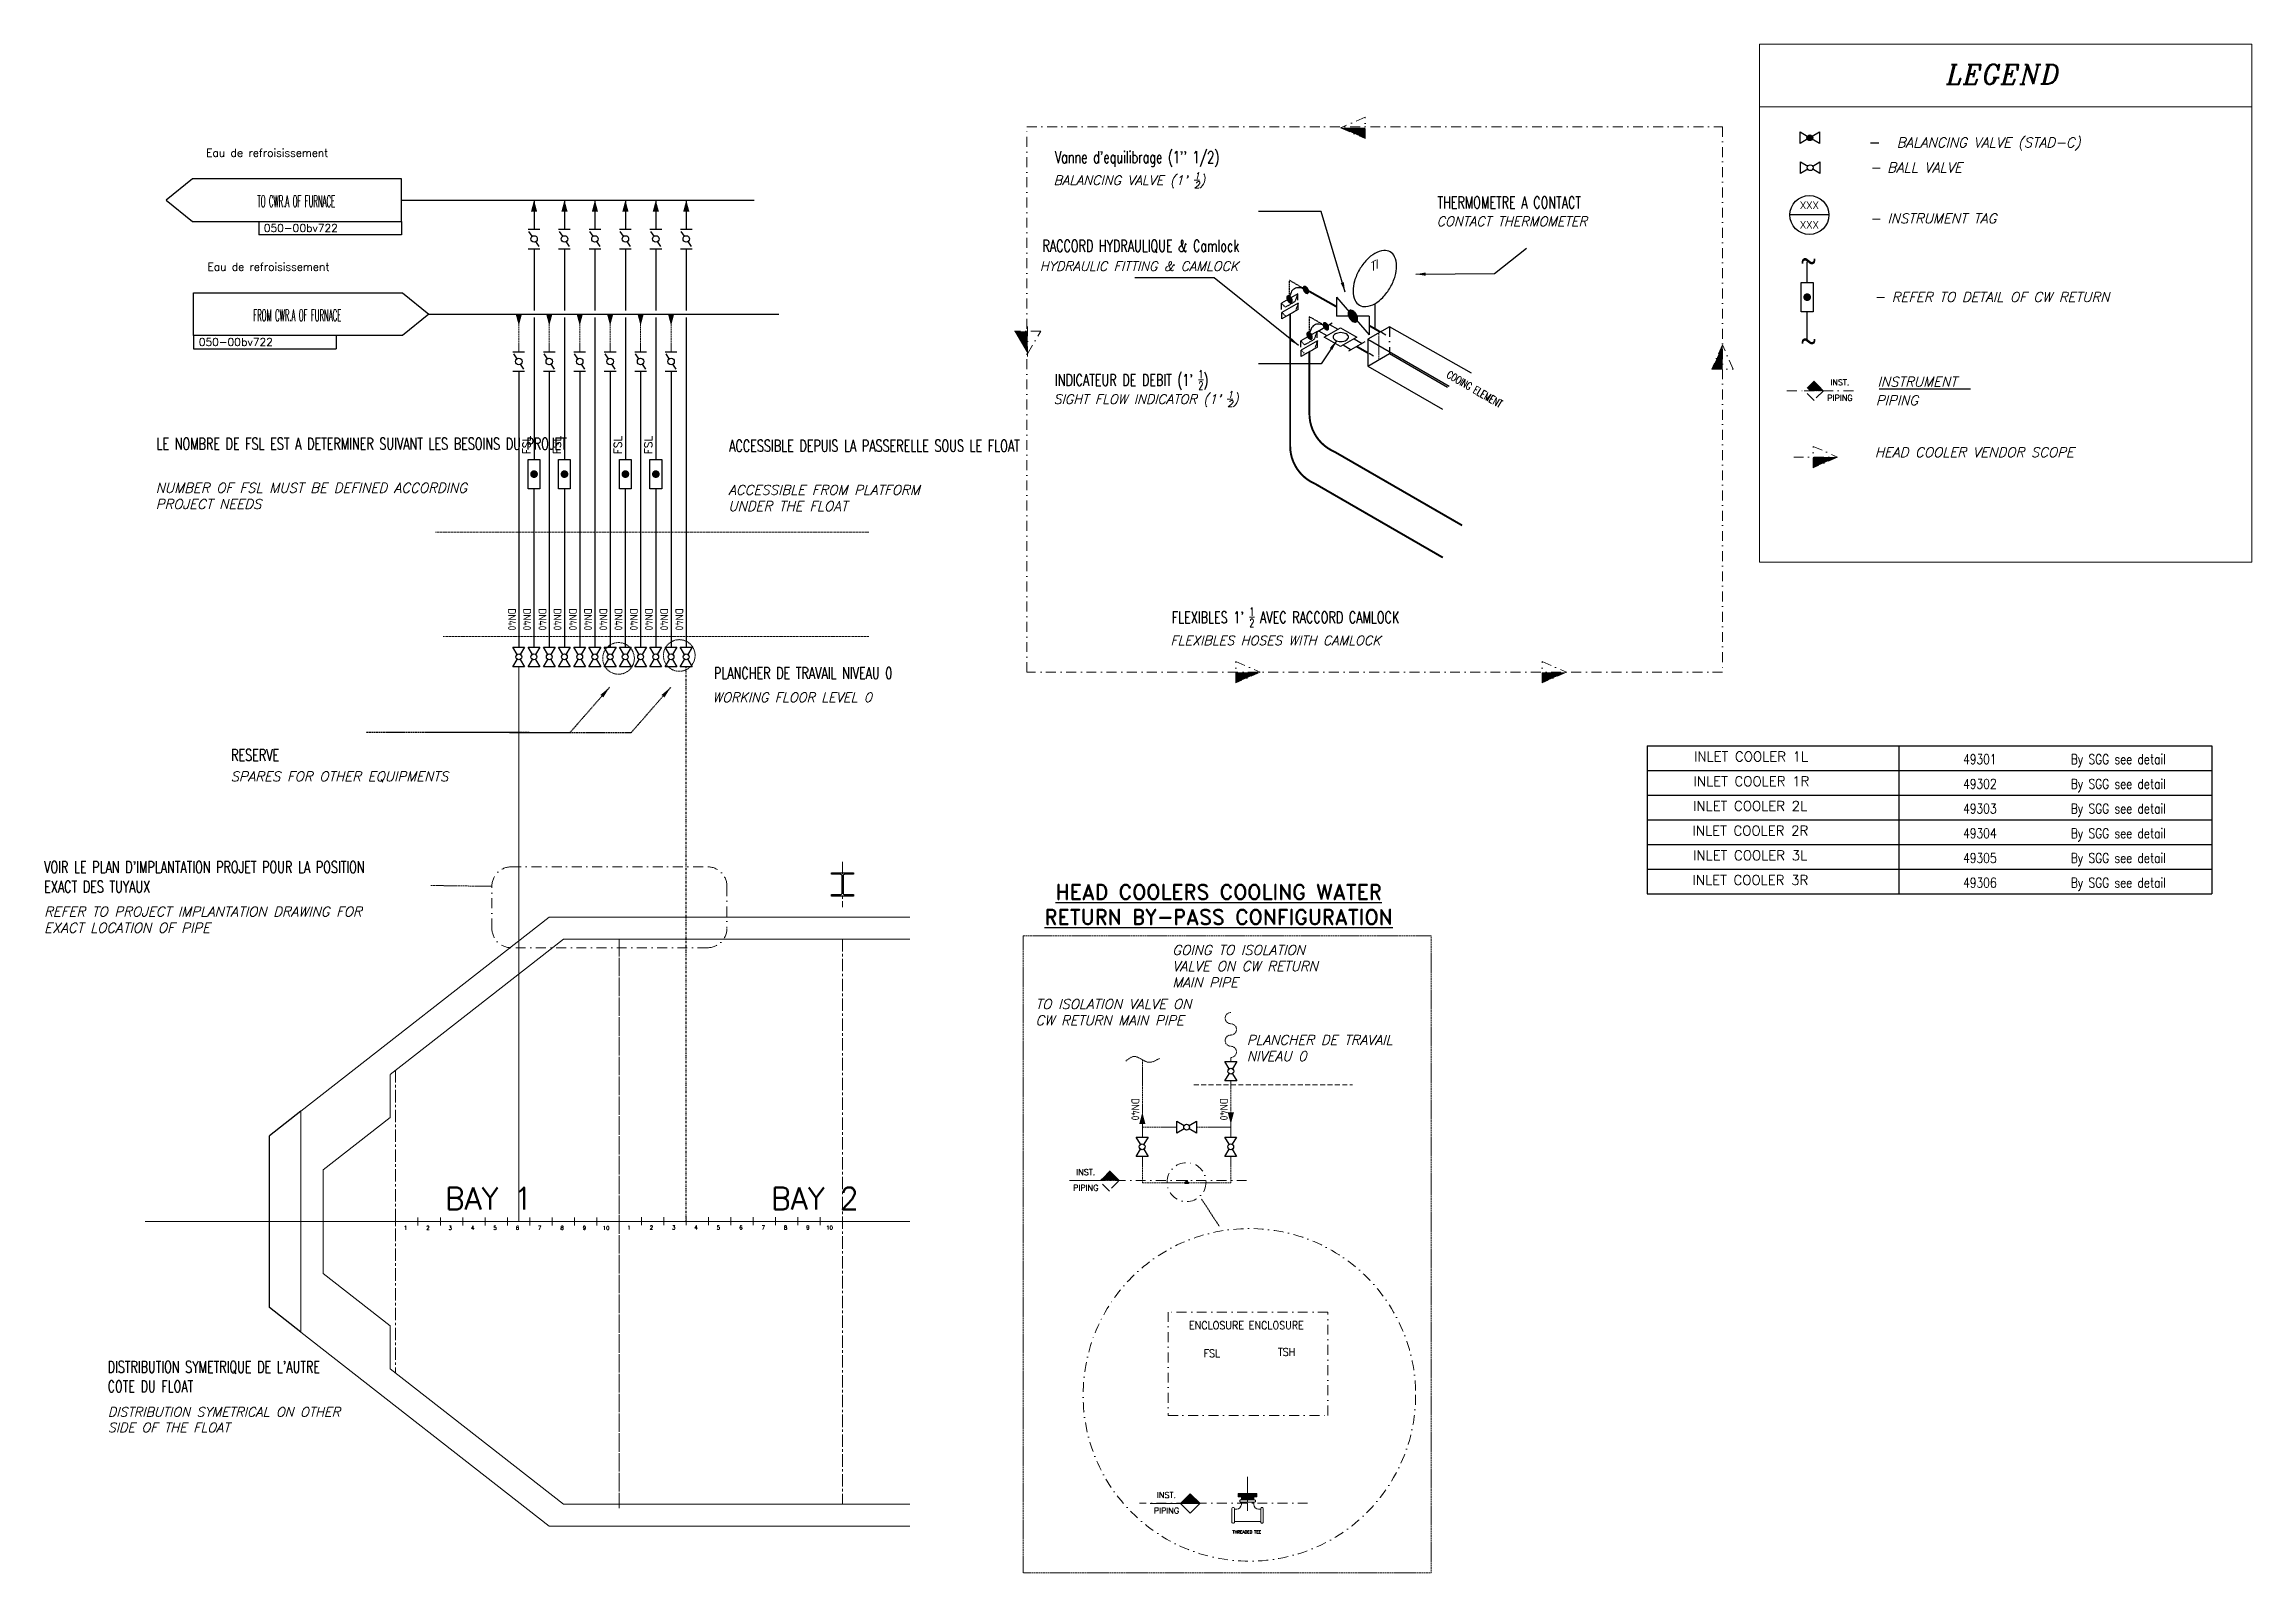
# Model space of a CAD drawing. Header units: millimetres. Extents: x -64622 to 376668, y -9274 to 59250.
# Drawn here: x -64622 to -64056, y 58858 to 59250 of the extents above; entities that cross this region are included whole.
import ezdxf
from ezdxf.enums import TextEntityAlignment as Align

# ---------------------------------------------------------------- set-up
doc = ezdxf.new("R2010")
doc.units = ezdxf.units.MM
doc.header["$LTSCALE"] = 0.1
for name, pattern in [('AXES', [50.8, 31.75, -6.35, 6.35, -6.35]), ('CACHEX2', [19.05, 12.7, -6.35]), ('CENTER', [0.7, 0.4, -0.1, 0.1, -0.1]), ('DASHDOT', [1, 0.5, -0.25, 0, -0.25]), ('TIRETPTX2', [50.8, 25.4, -12.7, 0, -12.7])]:
    doc.linetypes.add(name, pattern=pattern)
doc.layers.get('0').update_dxf_attribs({"lineweight": 9})
for name, color, linetype in [('4', 3, 'Continuous'), ('CENT', 5, 'CENTER'), ('ELECTRIC SIGNAL', 7, 'CACHEX2'), ('FITTS', 1, 'Continuous'), ('INFRASTRUCTURE', 1, 'Continuous'), ('INSTR', 2, 'Continuous'), ('SOUDURE', 6, 'Continuous'), ('STRUCTURES', 1, 'Continuous'), ('TEMPERATURE', 5, 'Continuous'), ('Text', 7, 'Continuous'), ('TEXTE-ANG', 2, 'Continuous'), ('TITRE', 50, 'Continuous'), ('VLVS', 1, 'Continuous'), ('WATER', 3, 'Continuous')]:
    doc.layers.add(name, color=color, linetype=linetype)
for name, color, linetype, lineweight in [('AXES', 1, 'AXES', 9), ('BATTERY LIMIT', 3, 'TIRETPTX2', 9), ('FIN', 1, 'Continuous', 9), ('TEXTE', 2, 'Continuous', 20), ('TEXTE-LOCAL', 2, 'Continuous', 15)]:
    doc.layers.add(name, color=color, linetype=linetype, lineweight=lineweight)
doc.styles.add('ITALIC', font='italic.shx', dxfattribs={"height": 1.8})
doc.styles.add('ROMAND', font='romand.shx')
doc.styles.add('ROMANS', font='romans.shx', dxfattribs={"width": 0.7})
doc.styles.add('S1', font='SIMPLEX.shx', dxfattribs={"width": 0.9})
doc.styles.get("Standard").update_dxf_attribs({"font": 'romans.shx', "width": 0.7})
doc.styles.add('Tag_Instrum', font='isocp.shx', dxfattribs={"height": 2})
doc.styles.add('Text English', font='romans.shx', dxfattribs={"height": 4})
doc.dimstyles.new('1-20', dxfattribs={"dimtxt": 70, "dimasz": 70, "dimexe": 0.5, "dimexo": 20, "dimgap": 20, "dimtad": 3, "dimtoh": 1, "dimdsep": 46, "dimtxsty": 'ROMANS', "dimcen": 0.5, "dimclrd": 256, "dimclre": 256, "dimclrt": 2, "dimazin": 2, "dimtfac": 1, "dimtmove": 0, "dimatfit": 3, "dimfxl": 1, "dimtolj": 1, "dimtzin": 0, "dimarcsym": 0})
doc.dimstyles.new('ISO-25', dxfattribs={"dimtxt": 2.5, "dimasz": 2.5, "dimexe": 1.25, "dimexo": 0.625, "dimtad": 1, "dimtxsty": 'Standard', "dimcen": 2.5, "dimadec": 0, "dimazin": 0, "dimtfac": 1, "dimtmove": 0, "dimatfit": 3, "dimfxl": 1, "dimarcsym": 0})

msp = doc.modelspace()

# ---------------------------------------------------------------- texts
at = {"layer": 'ELECTRIC SIGNAL', "style": 'S1', "width": 0.9}
for s, p in [('FSL', (-64325.07, 58913.49)), ('TSH', (-64306.02, 58913.84))]:
    msp.add_text(s, height=2, dxfattribs=at).set_placement(p)
at = {"layer": 'FIN', "style": 'ROMANS'}
for s, height, p in [('PIPING', 1.5, (-64334.61, 58873.41)), ('INST.', 1.5, (-64334.61, 58877.4)), ('THREADED TEE', 0.75, (-64314.02, 58868.31))]:
    msp.add_text(s, height=height, dxfattribs=at).set_placement(p, align=Align.CENTER)
at = {"layer": 'TEXTE', "style": 'ITALIC'}
msp.add_text('LEGEND', height=5, dxfattribs=at).set_placement((-64120.07, 59242.38), align=Align.MIDDLE)
at = {"layer": 'TEXTE', "style": 'ROMANS'}
for p in [(-64497.68, 59144.98), (-64489.87, 59144.98), (-64474.26, 59144.98), (-64466.45, 59144.98)]:
    msp.add_text('FSL', height=2, rotation=90, dxfattribs=at).set_placement(p)
at = {"layer": 'TEXTE', "lineweight": -3, "style": 'ROMANS'}
for s, p in [('INLET COOLER 1L', (-64199.34, 59066.24)), ('INLET COOLER 1R', (-64199.47, 59059.9)), ('INLET COOLER 2L', (-64199.59, 59053.57)), ('INLET COOLER 2R', (-64199.72, 59047.24)), ('INLET COOLER 3L', (-64199.59, 59040.9)), ('INLET COOLER 3R', (-64199.72, 59034.57))]:
    msp.add_text(s, height=2.5, dxfattribs=at).set_placement(p)
at = {"layer": 'TEXTE', "lineweight": -3, "style": 'ROMANS', "width": 0.8}
for s, p in [('49301', (-64130.31, 59065.55)), ('By SGG see detail ', (-64102.74, 59065.55)), ('49302', (-64130.31, 59059.22)), ('By SGG see detail ', (-64102.74, 59059.22)), ('49303', (-64130.31, 59052.89)), ('By SGG see detail ', (-64102.74, 59052.89)), ('49304', (-64130.31, 59046.55)), ('By SGG see detail ', (-64102.74, 59046.55)), ('49305', (-64130.31, 59040.22)), ('By SGG see detail ', (-64102.74, 59040.22)), ('49306', (-64130.31, 59033.89)), ('By SGG see detail ', (-64102.74, 59033.89))]:
    msp.add_text(s, height=2.5, dxfattribs=at).set_placement(p)
at = {"layer": 'TEXTE', "style": 'ROMANS'}
for s, p in [('INST.', (-64355.29, 58960.16)), ('PIPING', (-64355.29, 58956.17))]:
    msp.add_text(s, height=1.5, dxfattribs=at).set_placement(p, align=Align.CENTER)
for s, height, p in [('BAY 1', 5.636, (-64519.61, 58951.36)), ('BAY 2', 5.636, (-64435.99, 58951.36)), ('1', 1, (-64530.11, 58946.13)), ('2', 1, (-64524.38, 58946.14)), ('3', 1, (-64518.65, 58946.14)), ('4', 1, (-64512.92, 58946.14)), ('5', 1, (-64507.19, 58946.14)), ('6', 1, (-64501.46, 58946.14)), ('7', 1, (-64495.73, 58946.14)), ('8', 1, (-64490, 58946.14)), ('9', 1, (-64484.27, 58946.14)), ('10', 1, (-64479.15, 58946.12)), ('1', 1, (-64472.81, 58946.21)), ('2', 1, (-64467.08, 58946.22)), ('3', 1, (-64461.35, 58946.22)), ('4', 1, (-64455.62, 58946.22)), ('5', 1, (-64449.89, 58946.22)), ('6', 1, (-64444.16, 58946.22)), ('7', 1, (-64438.43, 58946.22)), ('8', 1, (-64432.7, 58946.22)), ('9', 1, (-64426.97, 58946.22)), ('10', 1, (-64421.85, 58946.21))]:
    msp.add_text(s, height=height, dxfattribs=at).set_placement(p)
at = {"layer": 'TEXTE', "style": 'S1', "width": 0.9}
msp.add_text('ENCLOSURE ENCLOSURE', height=2, dxfattribs=at).set_placement((-64328.85, 58920.69))
at = {"layer": 'TEXTE', "attachment_point": 1}
for s, insert, char_height, width, style in [("\\A1;Vanne d'equilibrage (1'' 1/2)", (-64363.21, 59222.64), 3, 80.1621, 'ROMANS'), ("\\A1;BALANCING VALVE (1' {\\H0.7x;\\S1/2;})", (-64363.54, 59217.22), 2.4, 67.1813, 'ITALIC'), ('THERMOMETRE A CONTACT', (-64265.13, 59211.02), 3, 80.1621, 'ROMANS'), ('CONTACT THERMOMETER', (-64265.33, 59205.89), 2.4, 53.37, 'ITALIC'), ('RACCORD HYDRAULIQUE & Camlock', (-64366.41, 59199.91), 3, 105.776, 'ROMANS'), ('{\\H1.5x;HYDRAULIC FITTING & CAMLOCK}', (-64367.06, 59194.4), 1.6, 53.37, 'ITALIC'), ("\\A1;INDICATEUR DE DEBIT (1' {\\H0.7x;\\S1/2;})", (-64363.21, 59166.54), 3, 80.1621, 'ROMANS'), ("\\A1;SIGHT FLOW INDICATOR (1' {\\H0.7x;\\S1/2;})", (-64363.54, 59161.13), 2.4, 67.1813, 'ITALIC'), ('LE NOMBRE DE FSL EST A DETERMINER SUIVANT LES BESOINS DU PROJET', (-64593.57, 59149.17), 3, 112.2691, 'ROMANS'), ('ACCESSIBLE DEPUIS LA PASSERELLE SOUS LE FLOAT', (-64446.73, 59148.64), 3, 88.6207, 'ROMANS'), ('NUMBER OF FSL MUST BE DEFINED ACCORDING PROJECT NEEDS', (-64593.77, 59137.62), 2.5, 89.5581, 'ITALIC'), ('ACCESSIBLE FROM PLATFORM UNDER THE FLOAT', (-64446.93, 59137.09), 2.5, 65.9097, 'ITALIC'), ("\\A1;FLEXIBLES 1' {\\H0.7x;\\S1/2;} AVEC RACCORD CAMLOCK", (-64333.22, 59105.69), 3, 135.8014, 'ROMANS'), ('FLEXIBLES HOSES WITH CAMLOCK', (-64333.57, 59098.45), 2.4, 113.9121, 'ITALIC'), ('PLANCHER DE TRAVAIL NIVEAU 0', (-64450.62, 59090.36), 3, 88.6207, 'ROMANS'), ('WORKING FLOOR LEVEL 0', (-64450.96, 59083.86), 2.4, 62.8762, 'ITALIC'), ('RESERVE', (-64574.43, 59069.37), 3, 88.6207, 'ROMANS'), ('SPARES FOR OTHER EQUIPMENTS', (-64574.55, 59063.63), 2.5, 62.8762, 'ITALIC'), ("VOIR LE PLAN D'IMPLANTATION PROJET POUR LA POSITION EXACT DES TUYAUX", (-64622.36, 59040.63), 3, 95.4168, 'ROMANS'), ('REFER TO PROJECT IMPLANTATION DRAWING FOR EXACT LOCATION OF PIPE', (-64622.36, 59028.99), 2.5, 98.337, 'ITALIC'), ('GOING TO ISOLATION VALVE ON CW RETURN MAIN PIPE', (-64333.09, 59019.15), 2.5, 46.5994, 'ITALIC'), ('TO ISOLATION VALVE ON CW RETURN MAIN PIPE', (-64368.18, 59005.26), 2.5, 46.5994, 'ITALIC'), ('PLANCHER DE TRAVAIL NIVEAU 0', (-64314, 58996.09), 2.5, 45.9642, 'ITALIC'), ("DISTRIBUTION SYMETRIQUE DE L'AUTRE COTE DU FLOAT", (-64606.09, 58912.51), 3, 65.9097, 'ROMANS'), ('DISTRIBUTION SYMETRICAL ON OTHER SIDE OF THE FLOAT', (-64606.04, 58900.66), 2.4, 65.9097, 'ITALIC')]:
    msp.add_mtext(s, dxfattribs=dict(at, insert=insert, char_height=char_height, width=width, style=style))
at = {"layer": 'TEXTE', "insert": (-64255.59, 59161.65), "char_height": 1.974, "width": 49.9984, "attachment_point": 5, "rotation": 330, "style": 'ROMANS'}
msp.add_mtext('COOING ELEMENT', dxfattribs=at)
at = {"layer": 'TEXTE-ANG', "style": 'ITALIC'}
for s, p in [('BALANCING VALVE (STAD-C)', (-64147.37, 59223.66)), ('- BALL VALVE', (-64154.28, 59217.25)), ('- INSTRUMENT TAG', (-64154.25, 59204.18)), ('- REFER TO DETAIL OF CW RETURN', (-64153.16, 59184.05)), ('INSTRUMENT', (-64152.28, 59162.31)), ('PIPING', (-64152.72, 59157.57)), ('HEAD COOLER VENDOR SCOPE', (-64152.94, 59144.25))]:
    msp.add_text(s, height=2.5, dxfattribs=at).set_placement(p)
at = {"layer": 'TEXTE-ANG', "style": 'ROMANS'}
for s, p in [('INST.', (-64161.92, 59162.66)), ('PIPING', (-64161.92, 59158.67))]:
    msp.add_text(s, height=1.5, dxfattribs=at).set_placement(p, align=Align.CENTER)
at = {"layer": 'TITRE', "insert": (-64321.21, 59029.55), "char_height": 3.85, "width": 103.3543, "attachment_point": 5, "style": 'ROMAND'}
msp.add_mtext('{\\LHEAD COOLERS COOLING WATER RETURN BY-PASS CONFIGURATION}', dxfattribs=at)
at = {"layer": 'WATER', "style": 'ROMANS'}
for p in [(-64172.07, 59192.75), (-64172.07, 59172.19)]:
    msp.add_text('%%126', height=4, dxfattribs=at).set_placement(p)

# ---------------------------------------------------------------- blocks, each defined once
blk = doc.blocks.new('F')
blk.add_solid([(0, 0), (2.99437, -0.802339), (2.99437, 0.802339)])
blk = doc.blocks.new('*X6')
at = {"color": 0}
for p, q in [((483.34, 347.22), (483.39, 347.27)), ((483.43, 347.14), (483.56, 347.27)), ((483.52, 347.05), (483.74, 347.27)), ((483.61, 346.96), (483.92, 347.27)), ((483.69, 346.87), (484.09, 347.27)), ((483.78, 346.78), (484.27, 347.27)), ((483.87, 346.69), (484.45, 347.27)), ((483.96, 346.6), (484.62, 347.27)), ((484.05, 346.52), (484.8, 347.27)), ((484.14, 346.43), (484.98, 347.27)), ((484.22, 346.34), (485.15, 347.27)), ((484.31, 346.25), (485.33, 347.27)), ((484.4, 346.16), (485.51, 347.27)), ((484.49, 346.07), (485.69, 347.27)), ((484.58, 345.98), (485.86, 347.27)), ((484.66, 345.9), (486.04, 347.27)), ((484.75, 345.81), (486.22, 347.27)), ((484.84, 345.72), (486.39, 347.27)), ((484.93, 345.63), (486.57, 347.27)), ((485.02, 345.54), (486.75, 347.27)), ((485.11, 345.45), (486.92, 347.27)), ((485.19, 345.36), (487.1, 347.27)), ((485.28, 345.27), (487.28, 347.27)), ((485.37, 345.19), (487.45, 347.27)), ((485.46, 345.1), (487.63, 347.27)), ((485.55, 345.01), (487.81, 347.27)), ((485.63, 344.92), (487.98, 347.27)), ((485.72, 344.83), (488.16, 347.27))]:
    blk.add_line(p, q, dxfattribs=at)
blk = doc.blocks.new('*X5')
at = {"color": 0}
for p, q in [((483.34, 347.22), (483.39, 347.27)), ((483.43, 347.14), (483.56, 347.27)), ((483.52, 347.05), (483.74, 347.27)), ((483.61, 346.96), (483.92, 347.27)), ((483.69, 346.87), (484.09, 347.27)), ((483.78, 346.78), (484.27, 347.27)), ((483.87, 346.69), (484.45, 347.27)), ((483.96, 346.6), (484.62, 347.27)), ((484.05, 346.52), (484.8, 347.27)), ((484.14, 346.43), (484.98, 347.27)), ((484.22, 346.34), (485.15, 347.27)), ((484.31, 346.25), (485.33, 347.27)), ((484.4, 346.16), (485.51, 347.27)), ((484.49, 346.07), (485.69, 347.27)), ((484.58, 345.98), (485.86, 347.27)), ((484.66, 345.9), (486.04, 347.27)), ((484.75, 345.81), (486.22, 347.27)), ((484.84, 345.72), (486.39, 347.27)), ((484.93, 345.63), (486.57, 347.27)), ((485.02, 345.54), (486.75, 347.27)), ((485.11, 345.45), (486.92, 347.27)), ((485.19, 345.36), (487.1, 347.27)), ((485.28, 345.27), (487.28, 347.27)), ((485.37, 345.19), (487.45, 347.27)), ((485.46, 345.1), (487.63, 347.27)), ((485.55, 345.01), (487.81, 347.27)), ((485.63, 344.92), (487.98, 347.27)), ((485.72, 344.83), (488.16, 347.27))]:
    blk.add_line(p, q, dxfattribs=at)
blk = doc.blocks.new('*X7')
at = {"color": 0}
for p, q in [((483.34, 347.22), (483.39, 347.27)), ((483.43, 347.14), (483.56, 347.27)), ((483.52, 347.05), (483.74, 347.27)), ((483.61, 346.96), (483.92, 347.27)), ((483.69, 346.87), (484.09, 347.27)), ((483.78, 346.78), (484.27, 347.27)), ((483.87, 346.69), (484.45, 347.27)), ((483.96, 346.6), (484.62, 347.27)), ((484.05, 346.52), (484.8, 347.27)), ((484.14, 346.43), (484.98, 347.27)), ((484.22, 346.34), (485.15, 347.27)), ((484.31, 346.25), (485.33, 347.27)), ((484.4, 346.16), (485.51, 347.27)), ((484.49, 346.07), (485.69, 347.27)), ((484.58, 345.98), (485.86, 347.27)), ((484.66, 345.9), (486.04, 347.27)), ((484.75, 345.81), (486.22, 347.27)), ((484.84, 345.72), (486.39, 347.27)), ((484.93, 345.63), (486.57, 347.27)), ((485.02, 345.54), (486.75, 347.27)), ((485.11, 345.45), (486.92, 347.27)), ((485.19, 345.36), (487.1, 347.27)), ((485.28, 345.27), (487.28, 347.27)), ((485.37, 345.19), (487.45, 347.27)), ((485.46, 345.1), (487.63, 347.27)), ((485.55, 345.01), (487.81, 347.27)), ((485.63, 344.92), (487.98, 347.27)), ((485.72, 344.83), (488.16, 347.27))]:
    blk.add_line(p, q, dxfattribs=at)
blk = doc.blocks.new('SIGHTFLOW_ISO1')
for p, q in [((-10.46, 3.62), (-6.28, 6.04)), ((-9.77, 4.03), (-7.67, 2.82)), ((-8.37, 2.42), (-4.19, 4.83)), ((-4.19, 0), (-8.37, 2.42)), ((-6.98, 5.64), (-4.88, 4.43)), ((-4.19, 4.83), (0, 2.42)), ((0, 2.42), (-4.19, 0)), ((-3.49, 0.4), (-1.4, -0.81)), ((2.09, 1.21), (-2.09, -1.21)), ((-0.7, 2.01), (1.4, 0.81))]:
    blk.add_line(p, q)
for centre, radius, start, end in [((-5.39, 2.42), 0.683, 144.3429, 180), ((-5.39, 2.42), 0.683, 180, 215.6571), ((-4.77, 1.98), 1.44, 120, 144.3429), ((-4.77, 2.86), 1.44, 215.6571, 240), ((-4.37, 1.27), 2.25, 103.4495, 120), ((-4.37, 3.56), 2.25, 240, 256.5505), ((-4.1, 0.15), 3.41, 90, 103.4495), ((-4.1, 4.68), 3.41, 256.5505, 270), ((-4.1, 0.15), 3.41, 76.5505, 90), ((-4.1, 4.68), 3.41, 270, 283.4495), ((-3.83, 1.27), 2.25, 60, 76.5505), ((-3.83, 3.56), 2.25, 283.4495, 300), ((-3.42, 1.98), 1.44, 35.6571, 60), ((-3.42, 2.86), 1.44, 300, 324.3429), ((-2.81, 2.42), 0.683, 360, 35.6571), ((-2.81, 2.42), 0.683, 324.3429, 0)]:
    blk.add_arc(centre, radius, start, end)
blk = doc.blocks.new('ISO 43B2', base_point=(-961.23, 1754.53))
at = {"color": 0}
for p, q in [((-961.93, 1755), (-961.5, 1755.43)), ((-961.93, 1754.82), (-961.36, 1755.39)), ((-960.69, 1753.71), (-961.93, 1754.95)), ((-960.81, 1753.65), (-961.92, 1754.75)), ((-960.61, 1753.81), (-961.91, 1755.11)), ((-961.9, 1754.67), (-961.23, 1755.34)), ((-961.86, 1754.53), (-961.12, 1755.26)), ((-960.56, 1753.94), (-961.86, 1755.24)), ((-961.85, 1755.26), (-961.73, 1755.38)), ((-961.8, 1754.4), (-961.02, 1755.18)), ((-960.54, 1754.1), (-961.78, 1755.35)), ((-961.74, 1754.28), (-960.93, 1755.09)), ((-961.68, 1754.16), (-960.85, 1754.99)), ((-960.55, 1754.3), (-961.66, 1755.41)), ((-961.6, 1754.06), (-960.78, 1754.88)), ((-961.52, 1753.96), (-960.71, 1754.76)), ((-960.61, 1754.55), (-961.49, 1755.43)), ((-960.8, 1754.92), (-961.21, 1755.32)), ((-964.88, 1751.29), (-966.12, 1752.53)), ((-966.11, 1752.59), (-965.69, 1753.01)), ((-966.11, 1752.41), (-965.54, 1752.98)), ((-964.99, 1751.23), (-966.1, 1752.34)), ((-966.09, 1752.25), (-965.42, 1752.92)), ((-964.8, 1751.4), (-966.09, 1752.69)), ((-964.75, 1751.53), (-966.05, 1752.83)), ((-966.04, 1752.85), (-965.92, 1752.97)), ((-966.04, 1752.11), (-965.31, 1752.85)), ((-965.17, 1751.22), (-966.03, 1752.09)), ((-965.99, 1751.98), (-965.21, 1752.76)), ((-964.72, 1751.69), (-965.97, 1752.93)), ((-965.93, 1751.86), (-965.12, 1752.67)), ((-965.86, 1751.75), (-965.04, 1752.57)), ((-964.73, 1751.88), (-965.85, 1753)), ((-965.47, 1751.34), (-965.83, 1751.7)), ((-965.79, 1751.64), (-964.96, 1752.46)), ((-965.7, 1751.54), (-964.9, 1752.35)), ((-964.8, 1752.13), (-965.68, 1753.01)), ((-965.61, 1751.45), (-964.84, 1752.22)), ((-965.51, 1751.37), (-964.79, 1752.09)), ((-965.4, 1751.3), (-964.75, 1751.95)), ((-964.99, 1752.5), (-965.39, 1752.9)), ((-965.27, 1751.24), (-964.72, 1751.79)), ((-965.12, 1751.21), (-964.73, 1751.6)), ((-960.98, 1753.64), (-961.85, 1754.5)), ((-961.28, 1753.75), (-961.65, 1754.12)), ((-961.43, 1753.87), (-960.65, 1754.64)), ((-961.32, 1753.78), (-960.6, 1754.51)), ((-961.21, 1753.71), (-960.56, 1754.37)), ((-961.08, 1753.66), (-960.54, 1754.21)), ((-960.93, 1753.63), (-960.54, 1754.02))]:
    blk.add_line(p, q, dxfattribs=at)
at = {"layer": 'CENT'}
for p in [(-965.42, 1752.11), (-961.23, 1754.53)]:
    blk.add_line(p, (-965.42, 1756.95), dxfattribs=at)
at = {"layer": 'FITTS'}
for centre, radius, start, end in [((-963.17, 1753.05), 2.05, 120, 155.6571), ((-963.17, 1753.05), 2.05, 84.3429, 120), ((-963.39, 1750.79), 4.32, 60, 84.3429), ((-961.21, 1754.93), 0.72, 155.6571, 180), ((-960.8, 1754.93), 1.13, 180, 196.5505), ((-961.56, 1755.09), 0.341, 120, 155.6571), ((-961.56, 1755.09), 0.341, 84.3429, 120), ((-961.59, 1754.71), 0.72, 60, 84.3429), ((-961.8, 1754.36), 1.13, 43.4495, 60), ((-962.22, 1753.96), 1.7, 30, 43.4495), ((-962.22, 1753.96), 1.7, 16.5505, 30), ((-965.4, 1752.52), 0.72, 155.6571, 180), ((-964.99, 1752.52), 1.13, 180, 196.5505), ((-964.44, 1752.68), 1.7, 196.5505, 210), ((-965.74, 1752.67), 0.341, 120, 155.6571), ((-965.74, 1752.67), 0.341, 84.3429, 120), ((-964.44, 1752.68), 1.7, 210, 223.4495), ((-965.78, 1752.3), 0.72, 60, 84.3429), ((-964.86, 1752.29), 1.13, 223.4495, 240), ((-961.1, 1752.11), 4.32, 155.6571, 180), ((-965.98, 1751.94), 1.13, 43.4495, 60), ((-965.06, 1751.93), 0.72, 240, 264.3429), ((-966.4, 1751.55), 1.7, 30, 43.4495), ((-965.1, 1751.56), 0.341, 264.3429, 300), ((-966.4, 1751.55), 1.7, 16.5505, 30), ((-965.1, 1751.56), 0.341, 300, 335.6571), ((-965.44, 1751.71), 0.72, 335.6571, 0), ((-965.85, 1751.71), 1.13, 360, 16.5505), ((-960.25, 1755.1), 1.7, 196.5505, 210), ((-960.25, 1755.1), 1.7, 210, 223.4495), ((-960.67, 1754.7), 1.13, 223.4495, 240), ((-960.87, 1754.35), 0.72, 240, 264.3429), ((-960.91, 1753.97), 0.341, 264.3429, 300), ((-960.91, 1753.97), 0.341, 300, 335.6571), ((-961.26, 1754.13), 0.72, 335.6571, 360), ((-961.66, 1754.13), 1.13, 360, 16.5505)]:
    blk.add_arc(centre, radius, start, end, dxfattribs=at)
blk = doc.blocks.new('Blk_ISO_43B2')
at = {"layer": 'VLVS'}
blk.add_blockref('ISO 43B2', (0, 0), dxfattribs=at)
blk = doc.blocks.new('InstrulIso3')
at = {"layer": 'INSTR'}
blk.add_line((0, 6.44), (0, 0), dxfattribs=at)
blk.add_lwpolyline([(-3.95, 15.17, 0.058752), (-5.21, 12.24, 0.072341), (-5.58, 9.67, 0.106617), (-5.07, 7.29, 0.156851), (-3.95, 6.05, 0.156851), (-2.31, 5.7, 0.106617), (0, 6.44, 0.072341), (2.04, 8.05, 0.058752), (3.95, 10.61, 0.058752), (5.21, 13.54, 0.072341), (5.58, 16.11, 0.106617), (5.07, 18.48, 0.156851), (3.95, 19.72, 0.156851), (2.31, 20.08, 0.106617), (0, 19.33, 0.072341), (-2.04, 17.72, 0.058752)], format="xyb", close=True, dxfattribs=at)
at = {"layer": 'INSTR', "style": 'ROMANS', "oblique": 30}
blk.add_attdef('TYPE', text='', height=2.01, rotation=30, dxfattribs=at).set_placement((0, 15.14), align=Align.CENTER)
for tag, p in [('NAME', (-3.42, 9.52)), ('NUM', (-2.23, 7.15))]:
    blk.add_attdef(tag, p, '', height=2.01, rotation=30, dxfattribs=at)
blk = doc.blocks.new('A$C0A190250')
at = {"layer": 'WATER'}
for p, q in [((2.09, 1.21), (-2.09, -1.21)), ((2.09, -0.4), (2.09, 1.21)), ((2.09, -0.4), (-2.09, -2.82)), ((-2.09, -2.82), (-2.09, -1.21))]:
    blk.add_line(p, q, dxfattribs=at)
at = {"layer": 'WATER', "linetype": 'CACHEX2', "ltscale": 0.0005}
for p, q in [((2.09, 1.21), (1.36, -0.82)), ((-1.09, -2.24), (-2.09, -1.21)), ((1.36, -0.82), (-1.09, -2.24))]:
    blk.add_line(p, q, dxfattribs=at)
blk = doc.blocks.new('A$C01374C4C')
at = {"layer": 'WATER'}
for p, q in [((2.09, 1.21), (-2.09, -1.21)), ((2.09, -0.4), (2.09, 1.21)), ((-2.09, -2.82), (-2.09, -1.21))]:
    blk.add_line(p, q, dxfattribs=at)
at = {"layer": 'WATER', "linetype": 'CACHEX2', "ltscale": 0.0005}
for p, q in [((2.09, 1.21), (1.36, -0.82)), ((-1.09, -2.24), (-2.09, -1.21)), ((1.36, -0.82), (-1.09, -2.24))]:
    blk.add_line(p, q, dxfattribs=at)
blk = doc.blocks.new('FLECHELIMITE')
for p, q in [((-6.28, -2.75), (-6.28, 2.75)), ((-6.28, 2.75), (0, 0)), ((0, 0), (-6.28, -2.75))]:
    blk.add_line(p, q)
blk.add_solid([(-6.28, -2.75), (0, 0), (-6.28, 0)])
blk = doc.blocks.new('O5')
at = {"layer": 'BATTERY LIMIT'}
for p, q in [((0, 7.22), (-3.38, 1.45)), ((0, 7.93), (0, 0)), ((-3.38, 1.45), (3.38, 1.45))]:
    blk.add_line(p, q, dxfattribs=at)
blk.add_solid([(0, 7.22), (0, 1.45), (3.38, 1.45), (0, 1.45)], dxfattribs=at)
blk = doc.blocks.new('FSL')
blk.add_hatch(color=256).paths.add_polyline_path([(1, 3.75, 1), (-1, 3.75, 1)])
blk.add_lwpolyline([(-1.5, 7.5), (1.5, 7.5), (1.5, 0), (-1.5, 0)], close=True)
at = {"layer": 'TEXTE', "style": 'Tag_Instrum'}
for tag, p in [('DIA', (-2.5, -8)), ('FLUID', (-2.5, -11)), ('DESC', (-2.5, -14))]:
    blk.add_attdef(tag, text='', height=2, dxfattribs=at).set_placement(p, align=Align.MIDDLE_LEFT)
at = {"layer": 'TEXTE', "style": 'Tag_Instrum', "flags": 1}
for tag, p in [('COM1', (-2.5, -17)), ('COM2', (-2.5, -20))]:
    blk.add_attdef(tag, text='', height=2, dxfattribs=at).set_placement(p, align=Align.MIDDLE_LEFT)
blk = doc.blocks.new('DI-PL')
blk.add_line((5, 0), (-5, 0))
blk.add_circle((0, 0), 5)
at = {"layer": 'TEXTE', "style": 'Tag_Instrum'}
for tag, p in [('TYPE', (0, 2.5)), ('NUM', (0, -2.5))]:
    blk.add_attdef(tag, text='', height=2, dxfattribs=at).set_placement(p, align=Align.MIDDLE_CENTER)
at = {"layer": 'TEXTE', "style": 'Tag_Instrum', "flags": 1}
for tag, p in [('DESC', (-5, -10)), ('COM1', (-5, -13)), ('COM2', (-5, -16))]:
    blk.add_attdef(tag, text='', height=2, dxfattribs=at).set_placement(p, align=Align.MIDDLE_LEFT)
blk = doc.blocks.new('BALL_VALVE')
for points in [[(1.86, -0.39), (0, -1.5), (0, 1.5), (1.86, 0.39)], [(3.14, 0.39), (5, 1.5), (5, -1.5), (3.14, -0.39)]]:
    blk.add_lwpolyline(points)
blk.add_circle((2.5, 0), 0.75)
at = {"layer": 'TEXTE', "style": 'Tag_Instrum'}
for tag, p in [('DIA', (0, -8)), ('FLUID', (0, -11)), ('DESC', (0, -14))]:
    blk.add_attdef(tag, text='', height=2, dxfattribs=at).set_placement(p, align=Align.MIDDLE_LEFT)
at = {"layer": 'TEXTE', "style": 'Tag_Instrum', "flags": 1}
for tag, p in [('COM1', (0, -17)), ('COM2', (0, -20))]:
    blk.add_attdef(tag, text='', height=2, dxfattribs=at).set_placement(p, align=Align.MIDDLE_LEFT)
blk = doc.blocks.new('GLOBE_VALVE')
for points in [[(1.86, -0.39), (0, -1.5), (0, 1.5), (1.86, 0.39)], [(3.14, 0.39), (5, 1.5), (5, -1.5), (3.14, -0.39)]]:
    blk.add_lwpolyline(points)
at = {"const_width": 0.75}
blk.add_lwpolyline([(2.5, -0.38, -0.414214), (2.12, 0, -0.414214), (2.5, 0.38, -0.414214), (2.88, 0, -0.414214), (2.5, -0.38, -16.210405)], format="xyb", dxfattribs=at)
blk.add_circle((2.5, 0), 0.75)
at = {"layer": 'Text', "style": 'Text English'}
for tag, p in [('DIA', (0, -8)), ('FLUID', (0, -11)), ('DESC', (0, -14))]:
    blk.add_attdef(tag, text='', height=2, dxfattribs=at).set_placement(p, align=Align.MIDDLE_LEFT)
at = {"layer": 'Text', "style": 'Text English', "flags": 1}
for tag, p in [('COM1', (0, -17)), ('COM2', (0, -20))]:
    blk.add_attdef(tag, text='', height=2, dxfattribs=at).set_placement(p, align=Align.MIDDLE_LEFT)
blk = doc.blocks.new('BUTTERFLY_VALVE')
for p, q in [((0, -1.5), (0, 1.5)), ((4.44, 1.3), (3.19, 0.46)), ((5, -1.5), (5, 1.5)), ((1.81, -0.46), (0.56, -1.3))]:
    blk.add_line(p, q)
blk.add_circle((2.5, 0), 0.833)
at = {"layer": 'TEXTE', "style": 'Tag_Instrum'}
for tag, p in [('DIA', (0, -8)), ('FLUID', (0, -11)), ('DESC', (0, -14))]:
    blk.add_attdef(tag, text='', height=2, dxfattribs=at).set_placement(p, align=Align.MIDDLE_LEFT)
at = {"layer": 'TEXTE', "style": 'Tag_Instrum', "flags": 1}
for tag, p in [('COM1', (0, -17)), ('COM2', (0, -20))]:
    blk.add_attdef(tag, text='', height=2, dxfattribs=at).set_placement(p, align=Align.MIDDLE_LEFT)
blk = doc.blocks.new('*X24')
at = {"color": 0}
for p, q in [((2.66, 19.595), (2.687, 19.622)), ((2.66, 19.588), (2.693, 19.621)), ((2.66, 19.581), (2.699, 19.62)), ((2.744, 19.509), (2.66, 19.593)), ((2.74, 19.506), (2.66, 19.586)), ((2.661, 19.575), (2.704, 19.618)), ((2.747, 19.513), (2.661, 19.599)), ((2.735, 19.504), (2.661, 19.578)), ((2.662, 19.605), (2.68, 19.622)), ((2.749, 19.518), (2.662, 19.605)), ((2.663, 19.569), (2.708, 19.615)), ((2.729, 19.503), (2.663, 19.569)), ((2.664, 19.564), (2.712, 19.612)), ((2.751, 19.523), (2.664, 19.61)), ((2.666, 19.559), (2.716, 19.609)), ((2.721, 19.503), (2.666, 19.558)), ((2.752, 19.529), (2.667, 19.614)), ((2.668, 19.554), (2.72, 19.606)), ((2.67, 19.549), (2.724, 19.602)), ((2.753, 19.535), (2.671, 19.617)), ((2.673, 19.544), (2.727, 19.599)), ((2.753, 19.543), (2.675, 19.62)), ((2.676, 19.54), (2.73, 19.595)), ((2.678, 19.536), (2.733, 19.591)), ((2.751, 19.551), (2.68, 19.622)), ((2.681, 19.532), (2.736, 19.586)), ((2.684, 19.528), (2.739, 19.582)), ((2.749, 19.561), (2.687, 19.622)), ((2.688, 19.524), (2.741, 19.578)), ((2.691, 19.52), (2.744, 19.573)), ((2.695, 19.517), (2.746, 19.568)), ((2.744, 19.572), (2.696, 19.621)), ((2.699, 19.514), (2.748, 19.563)), ((2.703, 19.511), (2.75, 19.558)), ((2.707, 19.508), (2.751, 19.552)), ((2.735, 19.589), (2.708, 19.615)), ((2.712, 19.506), (2.752, 19.546)), ((2.711, 19.507), (2.673, 19.544)), ((2.717, 19.504), (2.753, 19.539)), ((2.723, 19.503), (2.753, 19.532)), ((2.73, 19.503), (2.751, 19.524)), ((2.742, 19.507), (2.746, 19.511))]:
    blk.add_line(p, q, dxfattribs=at)
blk = doc.blocks.new('GvalveIso1')
at = {"layer": 'VLVS'}
for p, q in [((-64322.98, 59167.4), (-64322.98, 59162.57)), ((-64322.98, 59167.4), (-64314.61, 59157.74)), ((-64314.61, 59162.57), (-64322.98, 59162.57)), ((-64314.61, 59162.57), (-64314.61, 59157.74))]:
    blk.add_line(p, q, dxfattribs=at)
blk.add_lwpolyline([(-64319.64, 59162.08, 0.058752), (-64319.23, 59161.53, 0.072341), (-64318.79, 59161.18, 0.106617), (-64318.29, 59161.03, 0.156851), (-64317.94, 59161.1, 0.156851), (-64317.7, 59161.37, 0.106617), (-64317.59, 59161.88, 0.072341), (-64317.67, 59162.43, 0.058752), (-64317.94, 59163.06, 0.058752), (-64318.35, 59163.61, 0.072341), (-64318.79, 59163.95, 0.106617), (-64319.29, 59164.11, 0.156851), (-64319.64, 59164.04, 0.156851), (-64319.88, 59163.77, 0.106617), (-64319.99, 59163.26, 0.072341), (-64319.91, 59162.71, 0.058752)], format="xyb", close=True, dxfattribs=at)
at = {"layer": 'VLVS', "xscale": 25.7762984797082, "yscale": 25.7762984797082, "zscale": 25.7762984797082}
blk.add_blockref('*X24', (-64388.55, 58658.32), dxfattribs=at)
blk = doc.blocks.new('*U44')
for p, q in [((0, 14.4), (-6.73, 8.92)), ((53.61, 14.4), (0, 14.4)), ((53.61, 3.43), (53.61, 14.4)), ((-6.73, 8.92), (0, 3.43)), ((0, 3.43), (53.61, 3.43)), ((17, 3.43), (17, 0)), ((53.61, 0), (17, 0)), ((53.61, 3.43), (53.61, 0))]:
    blk.add_line(p, q)
at = {"layer": 'TEXTE-LOCAL', "style": 'ROMANS'}
for tag, p in [('LOCAL-LANGUAGE-2', (29.51, 16.92)), ('LOCAL-LANGUAGE', (28.02, 21.08))]:
    blk.add_attdef(tag, text='', height=2, dxfattribs=at).set_placement(p, align=Align.MIDDLE_CENTER)
blk.add_attdef('TEXT-IN-ENGLISH', text='', height=3, dxfattribs=at).set_placement((27.72, 7.11), align=Align.CENTER)
blk.add_attdef('PID-NUMBER', text='', height=2, dxfattribs=at).set_placement((0.81, 1.64), align=Align.MIDDLE_LEFT)
blk = doc.blocks.new('*U45')
for p, q in [((0, 14.4), (53.61, 14.4)), ((0, 3.43), (0, 14.4)), ((53.61, 14.4), (60.33, 8.92)), ((60.33, 8.92), (53.61, 3.43)), ((53.61, 3.43), (0, 3.43)), ((0, 3.43), (0, 0)), ((36.61, 3.43), (36.61, 0)), ((0, 0), (36.61, 0))]:
    blk.add_line(p, q)
at = {"layer": 'TEXTE-LOCAL', "style": 'ROMANS'}
for tag, p in [('LOCAL-LANGUAGE-2', (29.51, 16.92)), ('LOCAL-LANGUAGE', (28.02, 21.08))]:
    blk.add_attdef(tag, text='', height=2, dxfattribs=at).set_placement(p, align=Align.MIDDLE_CENTER)
blk.add_attdef('TEXT-IN-ENGLISH', text='', height=3, dxfattribs=at).set_placement((27.72, 7.11), align=Align.CENTER)
blk.add_attdef('PID-NUMBER', text='', height=2, dxfattribs=at).set_placement((0.81, 1.64), align=Align.MIDDLE_LEFT)

# ---------------------------------------------------------------- hatches: boundary and pattern name
at = {"layer": 'FIN'}
h = msp.add_hatch(color=256, dxfattribs=at)
h.paths.add_polyline_path([(-64328.98, 58957.99), (-64329.92, 58957.99), (-64329.92, 58958.37), (-64328.98, 58958.37)])
h.paths.add_polyline_path([(-64329.25, 58958.37), (-64329.45, 58958.37), (-64329.45, 58958.82), (-64329.25, 58958.82)])
h.paths.add_polyline_path([(-64329.45, 58958.37), (-64329.65, 58958.37), (-64329.65, 58958.82), (-64329.45, 58958.82)])
h = msp.add_hatch(color=256, dxfattribs=at)
h.paths.add_polyline_path([(-64311.4, 58877.73), (-64311.4, 58878.53), (-64313.8, 58878.53), (-64313.8, 58877.73)])
h.paths.add_polyline_path([(-64313.8, 58877.73), (-64313.8, 58878.53), (-64316.2, 58878.53), (-64316.2, 58877.73)])
h.paths.add_polyline_path([(-64315.4, 58877.73), (-64315.4, 58876.93), (-64313.8, 58876.93), (-64313.8, 58877.73)])
h.paths.add_polyline_path([(-64313.8, 58877.73), (-64313.8, 58876.93), (-64312.2, 58876.93), (-64312.2, 58877.73)])

# ---------------------------------------------------------------- linework, layer by layer
at = {"layer": '4'}
for p, q in [((-64277.42, 59177.65), (-64282.94, 59174.46)), ((-64256.4, 59165.75), (-64277.42, 59177.65)), ((-64282.94, 59174.46), (-64262.13, 59162.44)), ((-64282.94, 59174.46), (-64282.94, 59167.59)), ((-64282.94, 59167.59), (-64277.42, 59170.78)), ((-64277.42, 59170.78), (-64262.57, 59162.21)), ((-64282.94, 59167.59), (-64263.83, 59156.56)), ((-64262.13, 59162.44), (-64262.13, 59162.44))]:
    msp.add_line(p, q, dxfattribs=at)
at = {"layer": '4', "linetype": 'CACHEX2'}
for p, q in [((-64278.36, 59175.51), (-64279.74, 59176.31)), ((-64281.56, 59170.14), (-64282.94, 59170.94))]:
    msp.add_line(p, q, dxfattribs=at)
at = {"layer": '4', "linetype": 'TIRETPTX2'}
msp.add_line((-64277.42, 59177.65), (-64277.42, 59170.78), dxfattribs=at)
at = {"layer": '4', "const_width": 0.5}
for points in [[(-64279.74, 59176.31), (-64282.61, 59177.96)], [(-64282.94, 59170.94), (-64285.81, 59172.59)]]:
    msp.add_lwpolyline(points, dxfattribs=at)
at = {"layer": 'AXES'}
for p, q in [((-64417.64, 59040.52), (-64417.64, 59028.87)), ((-64474.94, 59020.68), (-64474.94, 58875.8)), ((-64474.94, 59019.71), (-64474.94, 58874.82)), ((-64417.64, 59020.68), (-64417.64, 58876.77)), ((-64417.64, 59020.68), (-64417.64, 58875.8)), ((-64532.24, 58987.09), (-64532.24, 58909.39)), ((-64532.24, 58987.08), (-64532.24, 58909.4))]:
    msp.add_line(p, q, dxfattribs=at)
at = {"layer": 'BATTERY LIMIT', "linetype": 'CACHEX2', "ltscale": 0.0005}
for p, q in [((-64500.66, 59171.27), (-64500.66, 59180.91)), ((-64492.85, 59171.27), (-64492.85, 59180.91)), ((-64485.04, 59171.27), (-64485.04, 59180.91)), ((-64477.24, 59171.27), (-64477.24, 59180.91)), ((-64469.43, 59171.27), (-64469.43, 59180.91)), ((-64461.62, 59171.27), (-64461.62, 59180.91)), ((-64280.18, 59176.05), (-64280.18, 59169.19)), ((-64523.25, 59034.42), (-64507.57, 59034.21)), ((-64340.79, 58976.26), (-64340.79, 58989.75)), ((-64318.1, 58976.69), (-64318.1, 58984.3)), ((-64318.1, 58969.93), (-64318.1, 58976.69)), ((-64340.79, 58969.93), (-64340.79, 58976.25)), ((-64340.79, 58972.46), (-64331.94, 58972.46)), ((-64326.94, 58972.46), (-64318.1, 58972.46)), ((-64340.79, 58958.18), (-64340.79, 58964.93)), ((-64318.1, 58958.18), (-64318.1, 58964.93)), ((-64340.79, 58958.18), (-64318.1, 58958.18)), ((-64321.07, 58947.07), (-64325.62, 58954.05))]:
    msp.add_line(p, q, dxfattribs=at)
at = {"layer": 'BATTERY LIMIT'}
for p, q in [((-64168.52, 59163.71), (-64170.99, 59161.23)), ((-64168.66, 59163.75), (-64166.18, 59161.27)), ((-64175.53, 59161.23), (-64170.83, 59161.23)), ((-64171.14, 59161.27), (-64166.18, 59161.27)), ((-64168.52, 59158.76), (-64171, 59161.23)), ((-64166.18, 59161.27), (-64168.66, 59158.8)), ((-64166.18, 59161.27), (-64158.38, 59161.27)), ((-64173.77, 59144.25), (-64163.36, 59144.25)), ((-64314.05, 58958.82), (-64357.13, 58958.82)), ((-64349.22, 58956.08), (-64351.7, 58958.56)), ((-64346.88, 58958.6), (-64349.36, 58956.12)), ((-64293.22, 58925.06), (-64334.18, 58925.06)), ((-64334.18, 58925.06), (-64334.18, 58898.56)), ((-64293.22, 58898.56), (-64293.22, 58925.06)), ((-64334.18, 58898.56), (-64293.22, 58898.56)), ((-64298.4, 58876.05), (-64341.48, 58876.05))]:
    msp.add_line(p, q, dxfattribs=at)
at = {"layer": 'BATTERY LIMIT', "linetype": 'CACHEX2', "ltscale": 0.2}
for p, q in [((-64522, 59125), (-64410.93, 59125)), ((-64520.05, 59098.26), (-64410.93, 59098.26))]:
    msp.add_line(p, q, dxfattribs=at)
at = {"layer": 'BATTERY LIMIT', "linetype": 'CACHEX2'}
msp.add_line((-64327.6, 58983.31), (-64286.93, 58983.31), dxfattribs=at)
at = {"layer": 'BATTERY LIMIT'}
msp.add_lwpolyline([(-64370.38, 59228.9), (-64192.02, 59228.9), (-64192.02, 59089.11), (-64370.38, 59089.11)], close=True, dxfattribs=at)
msp.add_lwpolyline([(-64502.57, 59039.21), (-64452.29, 59039.21, -0.414214), (-64447.29, 59034.21), (-64447.29, 59023.46, -0.414214), (-64452.29, 59018.46), (-64502.57, 59018.46, -0.414214), (-64507.57, 59023.46), (-64507.57, 59034.21, -0.414214)], format="xyb", close=True, dxfattribs=at)
at = {"layer": 'BATTERY LIMIT', "linetype": 'CACHEX2', "ltscale": 0.0005}
msp.add_lwpolyline([(-64371.38, 59021.5), (-64266.75, 59021.5), (-64266.75, 58858.21), (-64371.38, 58858.21)], close=True, dxfattribs=at)
msp.add_lwpolyline([(-64318.1, 58989.3), (-64318.1, 58990.33, 1.001005), (-64318.1, 58993.21, -0.998964), (-64318.1, 58996.09, 1.001074), (-64318.1, 58998.97, -0.998996), (-64318.1, 59001.85)], format="xyb", dxfattribs=at)
at = {"layer": 'BATTERY LIMIT'}
for centre, radius in [((-64329.45, 58958.37), 5), ((-64313.34, 58903.83), 42.63)]:
    msp.add_circle(centre, radius, dxfattribs=at)
at = {"layer": 'BATTERY LIMIT', "linetype": 'CACHEX2', "ltscale": 0.0005}
msp.add_spline([(-64345.05, 58989.4), (-64342.88, 58990.58), (-64339.29, 58989.12), (-64336.36, 58990.11)], degree=3, dxfattribs=at)
at = {"layer": 'FIN'}
for p, q in [((-64329.92, 58958.37), (-64328.98, 58958.37)), ((-64329.92, 58958.37), (-64329.92, 58957.99)), ((-64329.92, 58957.99), (-64328.98, 58957.99)), ((-64328.98, 58958.37), (-64328.98, 58957.99)), ((-64313.8, 58882.84), (-64313.8, 58876.43)), ((-64330.99, 58876.01), (-64338.79, 58876.01)), ((-64328.51, 58878.49), (-64330.99, 58876.01)), ((-64326.04, 58876.01), (-64330.99, 58876.01)), ((-64330.99, 58876.01), (-64328.51, 58873.54)), ((-64328.51, 58878.49), (-64326.04, 58876.01)), ((-64328.51, 58873.54), (-64326.04, 58876.01)), ((-64317.8, 58874.73), (-64317.8, 58871.13)), ((-64317.6, 58874.93), (-64317.4, 58874.93)), ((-64317.2, 58874.73), (-64317.2, 58871.13)), ((-64316.2, 58878.53), (-64311.4, 58878.53)), ((-64316.2, 58877.73), (-64316.2, 58878.53)), ((-64316.2, 58877.73), (-64311.4, 58877.73)), ((-64315.8, 58876.53), (-64315.8, 58876.73)), ((-64315.6, 58876.93), (-64312, 58876.93)), ((-64315.6, 58876.33), (-64312, 58876.33)), ((-64315.4, 58876.93), (-64315.4, 58877.73)), ((-64315.4, 58875.73), (-64315.4, 58876.33)), ((-64313.8, 58874.08), (-64313.8, 58876.05)), ((-64312.2, 58876.93), (-64312.2, 58877.73)), ((-64312.2, 58875.73), (-64312.2, 58876.33)), ((-64311.8, 58876.53), (-64311.8, 58876.73)), ((-64311.4, 58877.73), (-64311.4, 58878.53)), ((-64310.4, 58874.73), (-64310.4, 58871.13)), ((-64310.2, 58874.93), (-64310, 58874.93)), ((-64309.8, 58874.73), (-64309.8, 58871.13)), ((-64317.6, 58870.93), (-64317.4, 58870.93)), ((-64317.2, 58874.53), (-64316.6, 58874.53)), ((-64317.2, 58871.33), (-64310.4, 58871.33)), ((-64311, 58874.53), (-64310.4, 58874.53)), ((-64310.2, 58870.93), (-64310, 58870.93))]:
    msp.add_line(p, q, dxfattribs=at)
at = {"layer": 'FIN', "color": 40, "linetype": 'CACHEX2'}
for p, q in [((-64329.65, 58958.82), (-64329.65, 58958.37)), ((-64329.65, 58958.82), (-64329.25, 58958.82)), ((-64329.25, 58958.82), (-64329.25, 58958.37))]:
    msp.add_line(p, q, dxfattribs=at)
at = {"layer": 'FIN'}
for centre, radius, start, end in [((-64317.6, 58874.73), 0.2, 90, 180), ((-64317.4, 58874.73), 0.2, 0, 90), ((-64316.6, 58875.73), 1.2, 270, 0), ((-64315.6, 58876.73), 0.2, 90, 180), ((-64315.6, 58876.53), 0.2, 180, 270), ((-64311, 58875.73), 1.2, 180, 270), ((-64312, 58876.73), 0.2, 0, 90), ((-64312, 58876.53), 0.2, 270, 0), ((-64310.2, 58874.73), 0.2, 90, 180), ((-64310, 58874.73), 0.2, 0, 90), ((-64317.6, 58871.13), 0.2, 180, 270), ((-64317.4, 58871.13), 0.2, 270, 0), ((-64310.2, 58871.13), 0.2, 180, 270), ((-64310, 58871.13), 0.2, 270, 0)]:
    msp.add_arc(centre, radius, start, end, dxfattribs=at)
at = {"layer": 'INFRASTRUCTURE'}
for p, q in [((-64556.59, 58976.53), (-64564.62, 58970.25)), ((-64564.62, 58926.23), (-64564.62, 58970.25)), ((-64556.59, 58919.95), (-64564.62, 58926.23))]:
    msp.add_line(p, q, dxfattribs=at)
msp.add_lwpolyline([(-64420.46, 59037.7), (-64414.82, 59037.7), (-64414.82, 59037.31), (-64417.02, 59037.31, 0.414214), (-64417.53, 59036.81), (-64417.53, 59032.58, 0.414214), (-64417.02, 59032.07), (-64414.82, 59032.07), (-64414.82, 59031.69), (-64420.46, 59031.69), (-64420.46, 59032.07), (-64418.26, 59032.07, 0.414214), (-64417.75, 59032.58), (-64417.75, 59036.81, 0.414214), (-64418.26, 59037.31), (-64420.46, 59037.31)], format="xyb", close=True, dxfattribs=at)
at = {"layer": 'SOUDURE', "linetype": 'DASHDOT', "ltscale": 10}
msp.add_line((-64457.75, 58948.24), (-64457.75, 59090.52), dxfattribs=at)
at = {"layer": 'STRUCTURES', "lineweight": 18}
for p, q in [((-64556.59, 58976.53), (-64492.86, 59026.32)), ((-64492.86, 59026.32), (-64400.44, 59026.32)), ((-64533.68, 58985.96), (-64489.24, 59020.68)), ((-64489.24, 59020.68), (-64400.44, 59020.68)), ((-64533.68, 58985.88), (-64533.68, 58974.97)), ((-64556.59, 58976.53), (-64556.59, 58919.95)), ((-64550.86, 58961.56), (-64533.68, 58974.97)), ((-64550.86, 58961.56), (-64550.86, 58934.92)), ((-64550.86, 58934.92), (-64533.68, 58921.51)), ((-64556.59, 58919.95), (-64492.86, 58870.16)), ((-64533.68, 58910.52), (-64533.68, 58921.51)), ((-64533.68, 58910.52), (-64489.24, 58875.8)), ((-64489.24, 58875.8), (-64400.44, 58875.8)), ((-64492.86, 58870.16), (-64400.44, 58870.16))]:
    msp.add_line(p, q, dxfattribs=at)
at = {"layer": 'TEXTE'}
for p, q in [((-64182.54, 59250.11), (-64182.54, 59117.32)), ((-64056.31, 59250.11), (-64182.54, 59250.11)), ((-64056.31, 59245.11), (-64056.31, 59250.11)), ((-64056.31, 59245.11), (-64056.31, 59117.32)), ((-64182.54, 59234.06), (-64056.31, 59234.06)), ((-64182.54, 59117.32), (-64056.31, 59117.32)), ((-64500.66, 58948.24), (-64500.66, 59090.52)), ((-64351.66, 58958.78), (-64359.46, 58958.78)), ((-64532.24, 58947.29), (-64532.24, 58949.28)), ((-64532.24, 58947.28), (-64532.24, 58949.27)), ((-64532.24, 58947.28), (-64532.24, 58949.27)), ((-64526.51, 58947.28), (-64526.51, 58949.27)), ((-64520.78, 58947.29), (-64520.78, 58949.28)), ((-64515.05, 58947.29), (-64515.05, 58949.28)), ((-64509.32, 58947.29), (-64509.32, 58949.28)), ((-64503.59, 58947.29), (-64503.59, 58949.28)), ((-64497.86, 58947.29), (-64497.86, 58949.28)), ((-64492.13, 58947.29), (-64492.13, 58949.28)), ((-64486.4, 58947.29), (-64486.4, 58949.28)), ((-64480.67, 58947.29), (-64480.67, 58949.28)), ((-64474.94, 58947.37), (-64474.94, 58949.37)), ((-64474.94, 58947.36), (-64474.94, 58949.36)), ((-64474.94, 58947.36), (-64474.94, 58949.36)), ((-64474.94, 58947.32), (-64474.94, 58949.32)), ((-64474.94, 58947.31), (-64474.94, 58949.31)), ((-64474.94, 58947.31), (-64474.94, 58949.31)), ((-64474.94, 58947.27), (-64474.94, 58949.26)), ((-64469.21, 58947.36), (-64469.21, 58949.36)), ((-64463.48, 58947.37), (-64463.48, 58949.37)), ((-64457.75, 58947.37), (-64457.75, 58949.37)), ((-64452.02, 58947.37), (-64452.02, 58949.37)), ((-64446.29, 58947.37), (-64446.29, 58949.37)), ((-64440.56, 58947.37), (-64440.56, 58949.37)), ((-64434.83, 58947.37), (-64434.83, 58949.37)), ((-64429.1, 58947.37), (-64429.1, 58949.37)), ((-64423.37, 58947.37), (-64423.37, 58949.37)), ((-64417.64, 58947.41), (-64417.64, 58949.4)), ((-64417.64, 58947.39), (-64417.64, 58949.39)), ((-64417.64, 58947.39), (-64417.64, 58949.39)), ((-64417.64, 58947.35), (-64417.64, 58949.34)), ((-64596.5, 58948.24), (-64400.44, 58948.24))]:
    msp.add_line(p, q, dxfattribs=at)
at = {"layer": 'TEXTE', "lineweight": -3}
for p, q in [((-64211.35, 59070.24), (-64066.53, 59070.24)), ((-64211.35, 59070.24), (-64211.35, 59063.9)), ((-64146.84, 59070.24), (-64146.84, 59063.9)), ((-64066.53, 59070.24), (-64066.53, 59063.9)), ((-64211.35, 59063.9), (-64066.53, 59063.9)), ((-64211.35, 59063.9), (-64211.35, 59057.57)), ((-64146.84, 59063.9), (-64146.84, 59057.57)), ((-64066.53, 59063.9), (-64066.53, 59057.57)), ((-64211.35, 59057.57), (-64066.53, 59057.57)), ((-64211.35, 59057.57), (-64211.35, 59051.24)), ((-64146.84, 59057.57), (-64146.84, 59051.24)), ((-64066.53, 59057.57), (-64066.53, 59051.24)), ((-64211.35, 59051.24), (-64066.53, 59051.24)), ((-64211.35, 59051.24), (-64211.35, 59044.9)), ((-64146.84, 59051.24), (-64146.84, 59044.9)), ((-64066.53, 59051.24), (-64066.53, 59044.9)), ((-64211.35, 59044.9), (-64066.53, 59044.9)), ((-64211.35, 59044.9), (-64211.35, 59038.57)), ((-64146.84, 59044.9), (-64146.84, 59038.57)), ((-64066.53, 59044.9), (-64066.53, 59038.57)), ((-64211.35, 59038.57), (-64066.53, 59038.57)), ((-64211.35, 59038.57), (-64211.35, 59032.24)), ((-64146.84, 59038.57), (-64146.84, 59032.24)), ((-64066.53, 59038.57), (-64066.53, 59032.24)), ((-64211.35, 59032.24), (-64066.53, 59032.24))]:
    msp.add_line(p, q, dxfattribs=at)
at = {"layer": 'TEXTE', "linetype": 'CACHEX2', "ltscale": 0.0005}
for centre in [(-64475.09, 59092.64), (-64459.52, 59093.39)]:
    msp.add_circle(centre, 4.06, dxfattribs=at)
at = {"layer": 'TEXTE-ANG'}
for p, q in [((-64154.08, 59224.82), (-64151.95, 59224.82)), ((-64151.85, 59161.76), (-64128.41, 59161.76))]:
    msp.add_line(p, q, dxfattribs=at)
at = {"layer": 'WATER'}
for p, q in [((-64530.74, 59210.14), (-64440.31, 59210.14)), ((-64496.75, 59210.13), (-64496.75, 59202.67)), ((-64488.95, 59210.13), (-64488.95, 59202.67)), ((-64481.14, 59210.13), (-64481.14, 59202.67)), ((-64473.33, 59210.13), (-64473.33, 59202.67)), ((-64465.53, 59210.13), (-64465.53, 59202.67)), ((-64457.72, 59210.13), (-64457.72, 59202.67)), ((-64496.75, 59197.67), (-64496.75, 59181.81)), ((-64488.95, 59197.67), (-64488.95, 59181.81)), ((-64481.14, 59197.67), (-64481.14, 59181.81)), ((-64473.33, 59197.67), (-64473.33, 59181.81)), ((-64465.53, 59197.67), (-64465.53, 59181.81)), ((-64457.72, 59197.67), (-64457.72, 59181.81)), ((-64170.33, 59189), (-64170.33, 59194.28)), ((-64523.74, 59180.91), (-64434.02, 59180.91)), ((-64170.33, 59173.96), (-64170.33, 59181.5)), ((-64496.75, 59180.01), (-64496.75, 59143.63)), ((-64488.95, 59180.01), (-64488.95, 59143.63)), ((-64481.15, 59180.01), (-64481.17, 59133.63)), ((-64473.33, 59180.01), (-64473.33, 59143.63)), ((-64465.53, 59180.01), (-64465.53, 59143.63)), ((-64457.72, 59180.01), (-64457.75, 59133.63)), ((-64500.66, 59166.27), (-64500.66, 59095.52)), ((-64492.85, 59166.27), (-64492.85, 59095.52)), ((-64485.04, 59166.27), (-64485.04, 59095.52)), ((-64477.24, 59166.27), (-64477.24, 59095.52)), ((-64469.43, 59166.27), (-64469.43, 59095.52)), ((-64461.62, 59166.27), (-64461.62, 59095.52)), ((-64496.79, 59136.13), (-64496.79, 59095.52)), ((-64488.98, 59136.13), (-64488.98, 59095.52)), ((-64473.37, 59136.13), (-64473.37, 59095.52)), ((-64465.56, 59136.13), (-64465.56, 59095.52)), ((-64481.17, 59133.63), (-64481.17, 59095.52)), ((-64457.75, 59133.63), (-64457.75, 59095.52))]:
    msp.add_line(p, q, dxfattribs=at)
at = {"layer": 'WATER', "const_width": 0.5}
msp.add_lwpolyline([(-64290.98, 59182.79), (-64298.58, 59187.07)], dxfattribs=at)
for points in [[(-64302.89, 59180.91), (-64302.89, 59147.12, 0.300962), (-64296.44, 59137.37), (-64263.74, 59118.49)], [(-64297.95, 59171.26), (-64297.95, 59155.36, 0.300962), (-64291.49, 59145.6), (-64258.79, 59126.73)]]:
    msp.add_lwpolyline(points, format="xyb", dxfattribs=at)

# ---------------------------------------------------------------- block references
at = {"layer": 'BATTERY LIMIT', "xscale": -1}
msp.add_blockref('FLECHELIMITE', (-64289.95, 59228.67), dxfattribs=at)
at = {"layer": 'BATTERY LIMIT', "linetype": 'CACHEX2', "ltscale": 0.0005}
for p in [(-64298.85, 59187.11), (-64293.72, 59177.77)]:
    msp.add_blockref('Blk_ISO_43B2', p, dxfattribs=at)
at = {"layer": 'BATTERY LIMIT', "rotation": 180}
for name, p in [('O5', (-64370.22, 59177.98)), ('*X6', (-63682.8, 59508.54))]:
    msp.add_blockref(name, p, dxfattribs=at)
at = {"layer": 'BATTERY LIMIT', "xscale": -1, "rotation": 270}
msp.add_blockref('FLECHELIMITE', (-64192.02, 59173.03), dxfattribs=at)
at = {"layer": 'BATTERY LIMIT'}
for p in [(-64162.55, 59144.25), (-64310.54, 59089.11), (-64232.03, 59089.11)]:
    msp.add_blockref('FLECHELIMITE', p, dxfattribs=at)
at = {"layer": 'FIN', "xscale": -1, "rotation": 180}
msp.add_blockref('*X7', (-64814.24, 59223.32), dxfattribs=at)
at = {"layer": 'TEMPERATURE'}
ref = msp.add_blockref('InstrulIso3', (-64281.18, 59177.13), dxfattribs=at)
ref.add_attrib('TYPE', 'TI', dxfattribs={"layer": 'INSTR', "height": 2.014, "rotation": 30, "style": 'ROMANS', "oblique": 30}).set_placement((-64281.18, 59192.27), align=Align.CENTER)
at = {"layer": 'WATER', "linetype": 'CACHEX2', "ltscale": 0.0005}
for name, p in [('GLOBE_VALVE', (-64172.15, 59226.12)), ('BALL_VALVE', (-64172.04, 59218.43)), ('A$C01374C4C', (-64303.03, 59184.91)), ('FSL', (-64170.33, 59181.5)), ('A$C0A190250', (-64302.89, 59182.52)), ('A$C01374C4C', (-64298.09, 59175.25)), ('A$C0A190250', (-64297.95, 59172.87)), ('FSL', (-64496.75, 59136.13)), ('FSL', (-64488.95, 59136.13)), ('FSL', (-64473.33, 59136.13)), ('FSL', (-64465.53, 59136.13))]:
    msp.add_blockref(name, p, dxfattribs=at)
at = {"layer": 'WATER'}
ref = msp.add_blockref('*U44', (-64584.35, 59201.22), dxfattribs=at)
ref.add_attrib('LOCAL-LANGUAGE', 'Eau de refroisissement', dxfattribs={"layer": 'TEXTE-LOCAL', "height": 2, "style": 'ROMANS'}).set_placement((-64565.16, 59222.25), align=Align.MIDDLE_CENTER)
ref.add_attrib('TEXT-IN-ENGLISH', 'TO CWR.A OF FURNACE     ', dxfattribs={"layer": 'TEXTE-LOCAL', "height": 3, "style": 'ROMANS', "width": 0.43}).set_placement((-64555.51, 59208.34), align=Align.CENTER)
ref.add_attrib('PID-NUMBER', '050-00bv722', dxfattribs={"layer": 'TEXTE-LOCAL', "height": 2, "style": 'ROMANS'}).set_placement((-64566.02, 59202.96), align=Align.MIDDLE_LEFT)
at = {"layer": 'WATER', "xscale": -1}
for name, p, rotation in [('F', (-64496.75, 59210.14), 90), ('F', (-64488.95, 59210.14), 90), ('F', (-64481.14, 59210.14), 90), ('F', (-64473.33, 59210.14), 90), ('F', (-64465.53, 59210.14), 90), ('F', (-64457.72, 59210.14), 90), ('F', (-64340.79, 58976.26), 90), ('*X5', (-64834.91, 59306.09), 180)]:
    msp.add_blockref(name, p, dxfattribs=dict(at, rotation=rotation))
at = {"layer": 'WATER', "linetype": 'CACHEX2', "ltscale": 0.0005}
msp.add_blockref('DI-PL', (-64169.76, 59206.32), dxfattribs=at).add_auto_attribs({'TYPE': 'XXX', 'NUM': 'XXX'})
for name, p, rotation in [('BUTTERFLY_VALVE', (-64496.75, 59202.67), 270), ('BUTTERFLY_VALVE', (-64488.95, 59202.67), 270), ('BUTTERFLY_VALVE', (-64481.14, 59202.67), 270), ('BUTTERFLY_VALVE', (-64473.33, 59202.67), 270), ('BUTTERFLY_VALVE', (-64465.53, 59202.67), 270), ('BUTTERFLY_VALVE', (-64457.72, 59202.67), 270), ('BUTTERFLY_VALVE', (-64500.66, 59171.27), 270), ('BUTTERFLY_VALVE', (-64492.85, 59171.27), 270), ('BUTTERFLY_VALVE', (-64485.04, 59171.27), 270), ('BUTTERFLY_VALVE', (-64477.24, 59171.27), 270), ('BUTTERFLY_VALVE', (-64469.43, 59171.27), 270), ('BUTTERFLY_VALVE', (-64461.62, 59171.27), 270), ('BALL_VALVE', (-64318.1, 58989.3), 270), ('BALL_VALVE', (-64326.94, 58972.46), 180)]:
    msp.add_blockref(name, p, dxfattribs=dict(at, rotation=rotation))
at = {"layer": 'WATER'}
ref = msp.add_blockref('*U45', (-64584.07, 59171.99), dxfattribs=at)
ref.add_attrib('LOCAL-LANGUAGE', 'Eau de refroisissement', dxfattribs={"layer": 'TEXTE-LOCAL', "height": 2, "style": 'ROMANS'}).set_placement((-64564.88, 59193.02), align=Align.MIDDLE_CENTER)
ref.add_attrib('TEXT-IN-ENGLISH', 'FROM CWR.A OF FURNACE     ', dxfattribs={"layer": 'TEXTE-LOCAL', "height": 3, "style": 'ROMANS', "width": 0.43}).set_placement((-64555.24, 59179.11), align=Align.CENTER)
ref.add_attrib('PID-NUMBER', '050-00bv722', dxfattribs={"layer": 'TEXTE-LOCAL', "height": 2, "style": 'ROMANS'}).set_placement((-64582.69, 59173.75), align=Align.MIDDLE_LEFT)
for p, rotation in [((-64500.66, 59177.92), 90.00000000005332), ((-64492.85, 59177.92), 90.00000000005332), ((-64485.04, 59177.92), 90.00000000005332), ((-64477.24, 59177.92), 90.00000000005332), ((-64469.43, 59177.92), 90.00000000005332), ((-64461.62, 59177.92), 90.00000000005332), ((-64318.1, 58973.26), 90)]:
    msp.add_blockref('F', p, dxfattribs=dict(at, rotation=rotation))
at = {"layer": 'WATER', "linetype": 'CACHEX2'}
msp.add_blockref('GvalveIso1', (31.99, 17.81), dxfattribs=at)
at = {"layer": 'WATER'}
msp.add_blockref('SIGHTFLOW_ISO1', (-64285.81, 59172.59), dxfattribs=at)
at = {"layer": 'WATER', "linetype": 'CACHEX2', "ltscale": 0.0005}
ref = msp.add_blockref('BALL_VALVE', (-64500.66, 59095.52), dxfattribs=dict(at, rotation=270))
ref.add_attrib('DIA', 'DN40', dxfattribs={"layer": 'TEXTE', "height": 2, "rotation": 270, "style": 'Tag_Instrum'}).set_placement((-64502.41, 59105.47), align=Align.MIDDLE_LEFT)
ref = msp.add_blockref('BALL_VALVE', (-64496.79, 59095.52), dxfattribs=dict(at, rotation=270))
ref.add_attrib('DIA', 'DN40', dxfattribs={"layer": 'TEXTE', "height": 2, "rotation": 270, "style": 'Tag_Instrum'}).set_placement((-64498.54, 59105.47), align=Align.MIDDLE_LEFT)
ref = msp.add_blockref('BALL_VALVE', (-64492.85, 59095.52), dxfattribs=dict(at, rotation=270))
ref.add_attrib('DIA', 'DN40', dxfattribs={"layer": 'TEXTE', "height": 2, "rotation": 270, "style": 'Tag_Instrum'}).set_placement((-64494.6, 59105.47), align=Align.MIDDLE_LEFT)
ref = msp.add_blockref('BALL_VALVE', (-64488.98, 59095.52), dxfattribs=dict(at, rotation=270))
ref.add_attrib('DIA', 'DN40', dxfattribs={"layer": 'TEXTE', "height": 2, "rotation": 270, "style": 'Tag_Instrum'}).set_placement((-64490.73, 59105.47), align=Align.MIDDLE_LEFT)
ref = msp.add_blockref('BALL_VALVE', (-64485.04, 59095.52), dxfattribs=dict(at, rotation=270))
ref.add_attrib('DIA', 'DN40', dxfattribs={"layer": 'TEXTE', "height": 2, "rotation": 270, "style": 'Tag_Instrum'}).set_placement((-64486.79, 59105.47), align=Align.MIDDLE_LEFT)
ref = msp.add_blockref('BALL_VALVE', (-64481.17, 59095.52), dxfattribs=dict(at, rotation=270))
ref.add_attrib('DIA', 'DN40', dxfattribs={"layer": 'TEXTE', "height": 2, "rotation": 270, "style": 'Tag_Instrum'}).set_placement((-64482.92, 59105.47), align=Align.MIDDLE_LEFT)
ref = msp.add_blockref('BALL_VALVE', (-64477.24, 59095.52), dxfattribs=dict(at, rotation=270))
ref.add_attrib('DIA', 'DN40', dxfattribs={"layer": 'TEXTE', "height": 2, "rotation": 270, "style": 'Tag_Instrum'}).set_placement((-64478.99, 59105.47), align=Align.MIDDLE_LEFT)
ref = msp.add_blockref('BALL_VALVE', (-64473.37, 59095.52), dxfattribs=dict(at, rotation=270))
ref.add_attrib('DIA', 'DN40', dxfattribs={"layer": 'TEXTE', "height": 2, "rotation": 270, "style": 'Tag_Instrum'}).set_placement((-64475.12, 59105.47), align=Align.MIDDLE_LEFT)
ref = msp.add_blockref('BALL_VALVE', (-64469.43, 59095.52), dxfattribs=dict(at, rotation=270))
ref.add_attrib('DIA', 'DN40', dxfattribs={"layer": 'TEXTE', "height": 2, "rotation": 270, "style": 'Tag_Instrum'}).set_placement((-64471.18, 59105.47), align=Align.MIDDLE_LEFT)
ref = msp.add_blockref('BALL_VALVE', (-64465.56, 59095.52), dxfattribs=dict(at, rotation=270))
ref.add_attrib('DIA', 'DN40', dxfattribs={"layer": 'TEXTE', "height": 2, "rotation": 270, "style": 'Tag_Instrum'}).set_placement((-64467.31, 59105.47), align=Align.MIDDLE_LEFT)
ref = msp.add_blockref('BALL_VALVE', (-64461.62, 59095.52), dxfattribs=dict(at, rotation=270))
ref.add_attrib('DIA', 'DN40', dxfattribs={"layer": 'TEXTE', "height": 2, "rotation": 270, "style": 'Tag_Instrum'}).set_placement((-64463.37, 59105.47), align=Align.MIDDLE_LEFT)
ref = msp.add_blockref('BALL_VALVE', (-64457.75, 59095.52), dxfattribs=dict(at, rotation=270))
ref.add_attrib('DIA', 'DN40', dxfattribs={"layer": 'TEXTE', "height": 2, "rotation": 270, "style": 'Tag_Instrum'}).set_placement((-64459.5, 59105.47), align=Align.MIDDLE_LEFT)
ref = msp.add_blockref('BALL_VALVE', (-64340.83, 58969.93), dxfattribs=dict(at, rotation=270))
ref.add_attrib('DIA', 'DN40', dxfattribs={"layer": 'TEXTE', "height": 2, "rotation": 270, "style": 'Tag_Instrum'}).set_placement((-64342.58, 58979.88), align=Align.MIDDLE_LEFT)
ref = msp.add_blockref('BALL_VALVE', (-64318.13, 58969.93), dxfattribs=dict(at, rotation=270))
ref.add_attrib('DIA', 'DN40', dxfattribs={"layer": 'TEXTE', "height": 2, "rotation": 270, "style": 'Tag_Instrum'}).set_placement((-64319.88, 58979.88), align=Align.MIDDLE_LEFT)

msp.set_redraw_order([(e.dxf.handle, doc.entitydb.next_handle()) for e in msp.query("TEXT MTEXT ATTDEF DIMENSION ARC_DIMENSION")])  # texts and dimensions are drawn at this point

# ---------------------------------------------------------------- leaders
at = {"layer": 'TEXTE'}
for points in [[(-64288.8, 59186.56), (-64294.98, 59207.22), (-64311.04, 59207.22)], [(-64270.66, 59191.13), (-64250.46, 59191.34), (-64242.25, 59197.81)], [(-64300.79, 59172.88), (-64322.36, 59190.18), (-64342.71, 59190.18)], [(-64291.01, 59174.06), (-64294.98, 59168.13), (-64311.04, 59168.13)]]:
    msp.add_leader(points, dimstyle='ISO-25', override={"dimgap": 0.625, "dimtad": 0}, dxfattribs=at)
at = {"layer": 'TEXTE', "linetype": 'CACHEX2', "ltscale": 0.0005}
for points in [[(-64477.39, 59085.23), (-64487.57, 59073.59), (-64539.79, 59073.64)], [(-64461.72, 59085.21), (-64471.89, 59073.57), (-64524.12, 59073.62)]]:
    msp.add_leader(points, dimstyle='1-20', override={"dimasz": 3, "dimgap": 20, "dimtad": 0}, dxfattribs=at)

doc.saveas('drawing.dxf')
